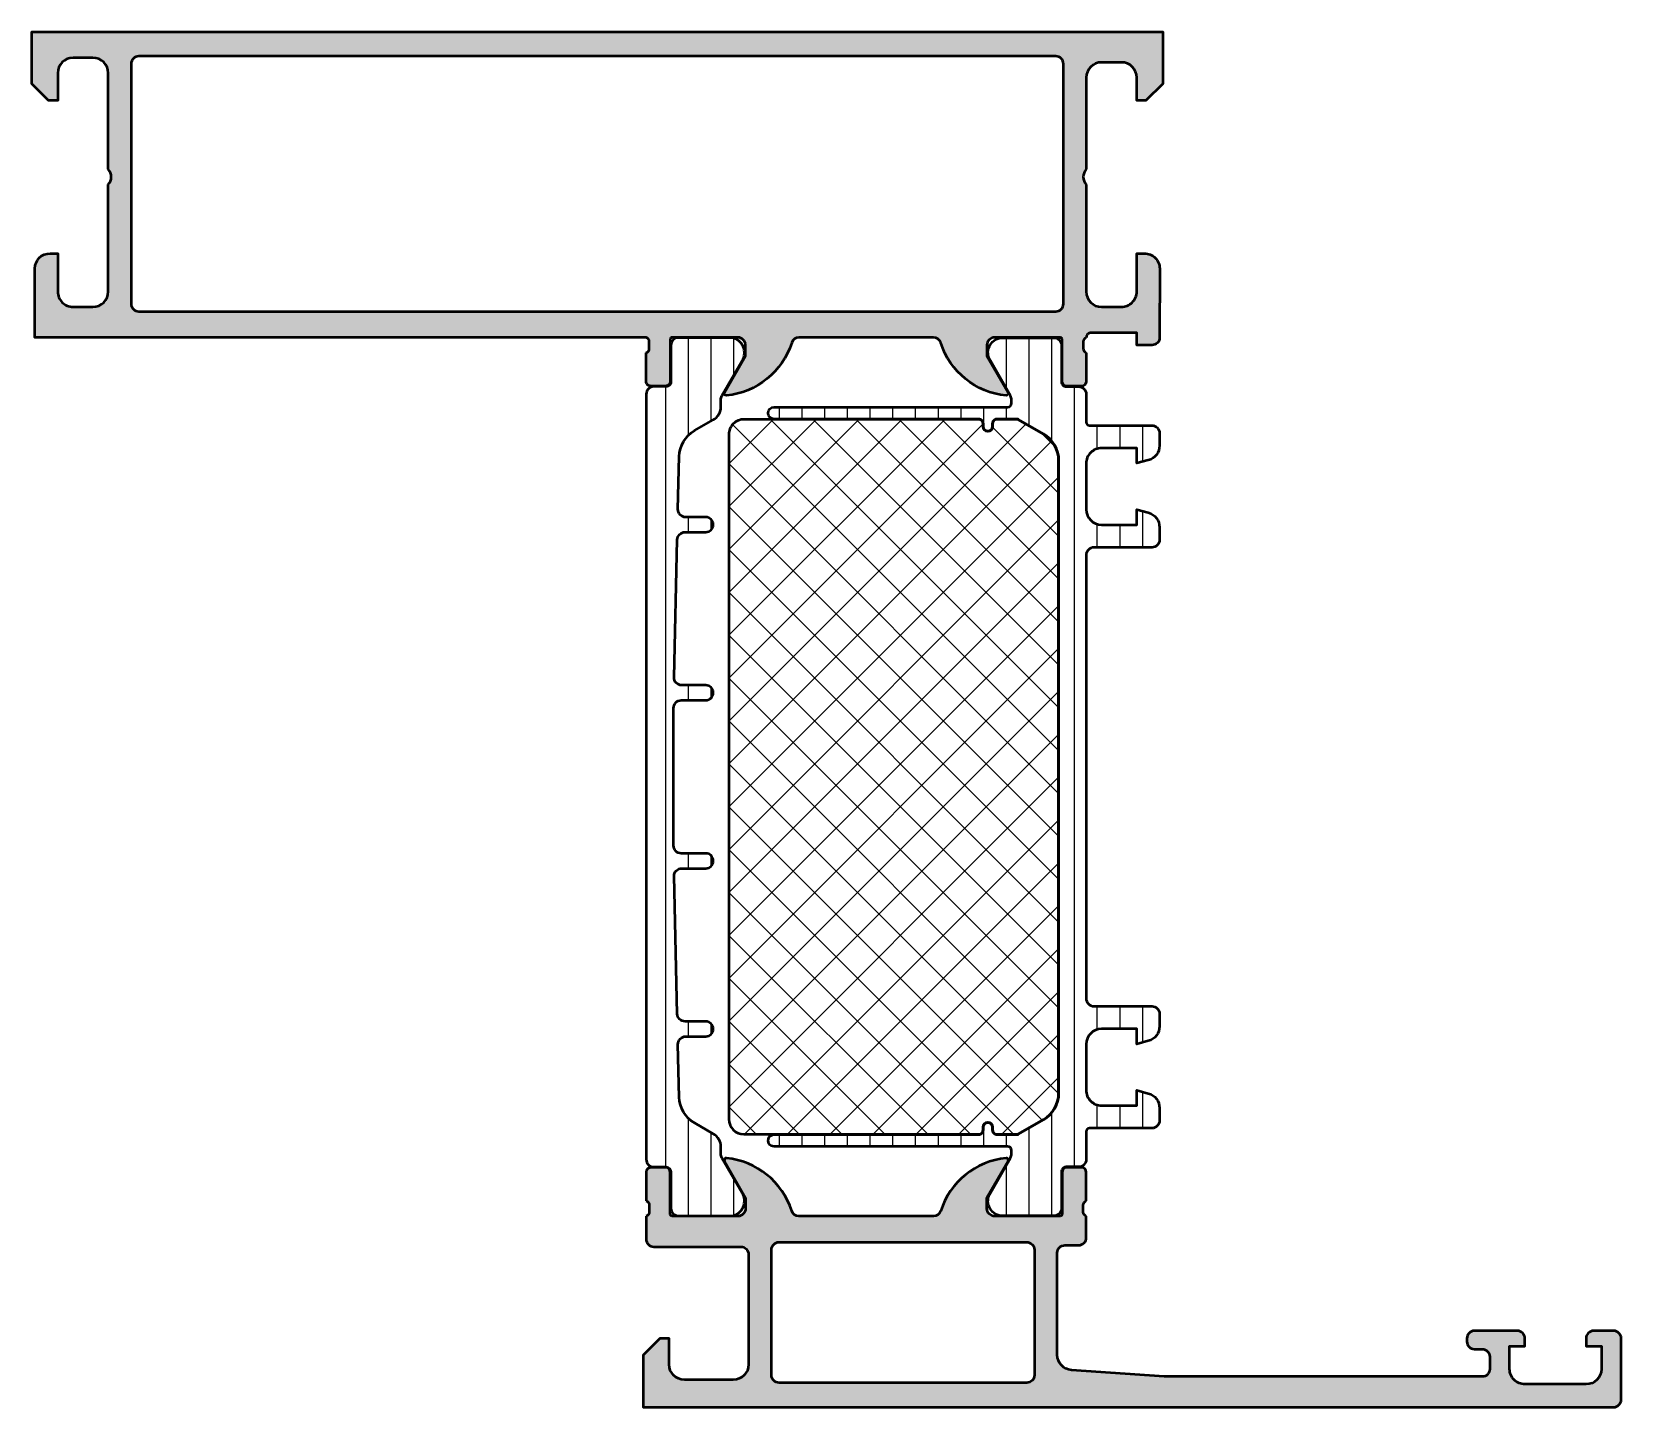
# Model space of a CAD drawing. Extents: x -40 to 64, y 0 to 90.
import ezdxf

# ---------------------------------------------------------------- set-up
doc = ezdxf.new("R2010")
doc.units = 0
for name, color, linetype, lineweight in [('0S-Alu contour', 7, 'Continuous', 50), ('0S-Alu hatch', 252, 'Continuous', 25), ('0S-Plastic contour', 254, 'Continuous', 50), ('0S-Plastic hatch', 253, 'Continuous', 25), ('0S-PT contour', 91, 'Continuous', 50), ('0S-PT hatch', 103, 'Continuous', 25)]:
    doc.layers.add(name, color=color, linetype=linetype, lineweight=lineweight)
pattern_1 = [(90, (0, 0), (-1.4859, 0), [])]

# ---------------------------------------------------------------- blocks, each defined once
blk = doc.blocks.new('347370__577B2C20_E412_4038_9D03_EBE4C3925EF9_')
at = {"layer": '0S-Alu hatch'}
h = blk.add_hatch(color=256, dxfattribs=at)
edge = h.paths.add_edge_path()
edge.add_arc((-37.29997428864411, 87.30001068115234), 1.000000000000014, 90, 180)
edge.add_line((-38.29997428864413, 87.30001068115234), (-38.29997428864413, 85.5))
edge.add_line((-38.29997428864413, 85.5), (-38.89998039215976, 85.5))
edge.add_line((-38.89998039215976, 85.5), (-39.99995597809725, 86.5999984741211))
edge.add_line((-39.99995597809725, 86.5999984741211), (-39.99995597809729, 90))
edge.add_line((-39.99995597809729, 90), (34.00002876311365, 90))
edge.add_line((34.00002876311365, 90), (34.00002876311365, 86.59996795654298))
edge.add_line((34.00002876311365, 86.59996795654298), (32.90005317717616, 85.49999237060545))
edge.add_line((32.90005317717616, 85.49999237060545), (32.30007759123866, 85.4999923706055))
edge.add_line((32.30007759123866, 85.4999923706055), (32.30007759123866, 87.00044250488284))
edge.add_arc((31.30007759123869, 87.00044250488284), 0.9999999999999715, 0, 90)
edge.add_line((31.30007759123869, 88.00044250488283), (30.00002876311367, 88.00044250488283))
edge.add_arc((30.00002876311367, 87.0004425048828), 1.000000000000014, 90, 180)
edge.add_line((29.00002876311365, 87.0004425048828), (29.00002876311365, 81))
edge.add_arc((29.52502876311372, 80.5), 0.7250000000000454, 136.3971810272998, 223.6028189727002)
edge.add_line((29.00002876311365, 80), (29.00002876311365, 73.00000000000006))
edge.add_arc((30.00002876311365, 73.00000000000006), 1, 180, 269.9999999999976)
edge.add_line((30.00002876311361, 72.00000000000006), (31.30007759123861, 72))
edge.add_arc((31.30007759123866, 73), 1, 269.9999999999973, 360)
edge.add_line((32.30007759123866, 73), (32.30007759123866, 75.5))
edge.add_line((32.30007759123866, 75.5), (32.80007759114671, 75.5))
edge.add_ellipse((32.80007759114672, 74.5), major_axis=(-1, 0), ratio=1, start_angle=179.9992228764862, end_angle=270.0000000000008, ccw=False)
edge.add_line((33.80007759105473, 74.49998643663211), (33.80001655609468, 70.00000084776876))
edge.add_ellipse((33.30001655608241, 70.00000762945281), major_axis=(-0.5000000000582552, 0), ratio=1, start_angle=90.00043713210772, end_angle=179.9992228764862, ccw=False)
edge.add_line((33.30002037077969, 69.50000762940908), (32.30001655608241, 69.5))
edge.add_line((32.30001655608241, 69.5), (32.30001655608246, 70.29999542236328))
edge.add_line((32.30001655608246, 70.29999542236328), (29.30066601421862, 70.29999542236328))
edge.add_arc((29.3001743345687, 69.99985013043523), 0.3001456946475337, 89.90614164415909, 179.9480885128219)
edge.add_arc((29.07886520965688, 69.73260147831924), 0.2788950563276571, 106.4198764195441, 181.1645893741632)
edge.add_line((28.80002776311361, 69.72693307032054), (28.80002776311361, 69.27333907032087))
edge.add_arc((29.07889585875678, 69.26767841084384), 0.2789255417371428, 178.8371299271194, 253.575405444644)
edge.add_line((29.0000287631136, 69.00013507032091), (29.00002876311354, 67.12012407031234))
edge.add_ellipse((28.70002876311356, 67.12012407031234), major_axis=(-0.2999999999999794, 0), ratio=1, start_angle=90.00000000000477, end_angle=180, ccw=False)
edge.add_line((28.70002876311359, 66.82012407031237), (27.7200544440708, 66.82012407031239))
edge.add_ellipse((27.72005444407081, 67.12012407031243), major_axis=(-0.3000000000000398, 0), ratio=1, start_angle=0, end_angle=89.99999999999869, ccw=False)
edge.add_line((27.42005444407077, 67.12012407031243), (27.42005444407082, 69.88012207031235))
edge.add_arc((27.30005444407083, 69.88012207031235), 0.1199999999999903, 0, 90)
edge.add_line((27.30005444407083, 70.00012207031236), (23.00002876311356, 70.00012207031237))
edge.add_arc((23.00002876311356, 69.50012207031234), 0.5000000000000142, 90, 180)
edge.add_line((22.50002876311354, 69.50012207031234), (22.50002876311354, 68.80012207031236))
edge.add_line((22.50002876311354, 68.80012207031236), (23.88152422073595, 66.40730174728485))
edge.add_ellipse((23.76190897846527, 66.33824185496069), major_axis=(-0.1381197846483199, 0), ratio=1, start_angle=84.37742244920838, end_angle=210.0000000000012, ccw=False)
edge.add_ellipse((24.23825200428733, 71.17673093215994), major_axis=(-4.999999999999761, 0), ratio=1, start_angle=17.74841635606981, end_angle=84.37742244920679, ccw=False)
edge.add_arc((19.00002876311341, 69.50012207031214), 0.5000000000003545, 17.74841635606937, 89.9999999999992)
edge.add_line((19.00002876311341, 70.0001220703125), (10.20001831054687, 70.00012207031247))
edge.add_arc((10.20001831054687, 69.50012207031257), 0.4999999999999006, 90.00000000000018, 162.2515836439277)
edge.add_ellipse((4.961795069373069, 71.1767309321604), major_axis=(-5.000000000000101, 0), ratio=1, start_angle=95.62257755079361, end_angle=162.25158364393, ccw=False)
edge.add_ellipse((5.438138095195188, 66.33824185496077), major_axis=(-0.1381197846482876, 0), ratio=1, start_angle=-30.000000000002103, end_angle=95.62257755079241, ccw=False)
edge.add_line((5.318522852924537, 66.40730174728492), (6.700018310546859, 68.80012207031248))
edge.add_line((6.700018310546859, 68.80012207031248), (6.700018310546887, 69.50012207031246))
edge.add_arc((6.200018310546886, 69.50012207031247), 0.5000000000000018, 0, 90.0000000000003)
edge.add_line((6.200018310546883, 70.00012207031247), (1.903264704103473, 70.00012207031247))
edge.add_arc((1.899974319042893, 69.8801671897691), 0.1200000000000927, 88.42875992747915, 180)
edge.add_line((1.779974319042801, 69.88016718976907), (1.7799743190428, 67.1201691897691))
edge.add_ellipse((1.479974319042792, 67.1201691897691), major_axis=(-0.3000000000000084, 0), ratio=1, start_angle=89.99999999999937, end_angle=180, ccw=False)
edge.add_line((1.479974319042788, 66.82016918976909), (0.5000000000000071, 66.82016918976909))
edge.add_ellipse((0.5000000000000036, 67.1201691897691), major_axis=(-0.3000000000000114, 0), ratio=1, start_angle=0, end_angle=90.00000000000068, ccw=False)
edge.add_line((0.1999999999999957, 67.1201691897691), (0.1999999999999957, 69.0001801897776))
edge.add_arc((0.1211329043568393, 69.26772353030054), 0.2789255417371544, 286.424594555352, 361.1628700729073)
edge.add_line((0.4000010000000103, 69.2733841897777), (0.4000010000000103, 69.72697818977761))
edge.add_arc((0.121201818666967, 69.73264581989329), 0.2788567832115678, 358.8354106259031, 433.5801235805125)
edge.add_line((0.2000274463862607, 70.00012969970246), (-39.79997428864413, 69.99999237060547))
edge.add_line((-39.79997428864413, 69.99999237060547), (-39.79997428864413, 74.49999999999999))
edge.add_ellipse((-38.79997428864412, 74.49999999999999), major_axis=(-1.000000000000014, 0), ratio=1, start_angle=270, end_angle=360, ccw=False)
edge.add_line((-38.79997428864412, 75.5), (-38.29997428864413, 75.5))
edge.add_line((-38.29997428864413, 75.5), (-38.29997428867322, 73.00000000002912))
edge.add_arc((-37.29997428864414, 73.00000000002913), 1.000000000029089, 180, 270.0000000000008)
edge.add_line((-37.29997428864412, 72.00000000000004), (-35.9999864956754, 72.00000000000004))
edge.add_arc((-35.9999864956754, 73.00000000000009), 1.000000000000042, 270, 360)
edge.add_line((-34.99998649567535, 73.00000000000007), (-34.99998649567538, 80))
edge.add_arc((-35.52498649567545, 80.5), 0.7250000000000454, 316.3971810272998, 403.6028189727002)
edge.add_line((-34.99998649567538, 81), (-34.99998649567538, 87.30001068115234))
edge.add_arc((-35.9999864956754, 87.30001068115234), 1.000000000000014, 0, 89.9999999999992)
edge.add_line((-35.99998649567538, 88.30001068115234), (-37.29997428864411, 88.30001068115234))
edge = h.paths.add_edge_path()
edge.add_arc((-32.99998649567538, 87.8999938964844), 0.4999999999999716, 90, 180)
edge.add_line((-33.49998649567535, 87.8999938964844), (-33.49998649567535, 72.19999694824219))
edge.add_arc((-32.99998649567535, 72.19999694824219), 0.5, 180, 270)
edge.add_line((-32.99998649567535, 71.69999694824219), (27.00001350432465, 71.69999694824219))
edge.add_arc((27.00001350432465, 72.19999694824219), 0.5, 270, 360)
edge.add_line((27.50001350432465, 72.19999694824219), (27.50001350432459, 87.89999389648438))
edge.add_arc((27.00001350432459, 87.89999389648438), 0.5, 0, 90)
edge.add_line((27.00001350432459, 88.39999389648438), (-32.99998649567538, 88.39999389648438))
at = {"layer": '0S-Alu contour', "color": 7}
for points in [[(-38.29997428864413, 87.30001068115234), (-38.29997428864413, 85.5), (-38.89998039215976, 85.5), (-39.99995597809725, 86.5999984741211), (-39.99995597809729, 90), (34.00002876311365, 90), (34.00002876311365, 86.59996795654298), (32.90005317717616, 85.49999237060545), (32.30007759123866, 85.4999923706055), (32.30007759123866, 87.00044250488284)], [(-35.99998649567538, 88.30001068115234), (-37.29997428864411, 88.30001068115234)], [(-33.49998649567535, 87.8999938964844), (-33.49998649567535, 72.19999694824219)], [(27.00001350432459, 88.39999389648438), (-32.99998649567538, 88.39999389648438)], [(27.50001350432465, 72.19999694824219), (27.50001350432459, 87.89999389648438)], [(31.30007759123869, 88.00044250488283), (30.00002876311367, 88.00044250488283)], [(-34.99998649567538, 81), (-34.99998649567538, 87.30001068115234)], [(29.00002876311365, 87.0004425048828), (29.00002876311365, 81)], [(-34.99998649567535, 73.00000000000007), (-34.99998649567538, 80)], [(29.00002876311365, 80), (29.00002876311365, 73.00000000000006)], [(-38.79997428864412, 75.5), (-38.29997428864413, 75.5), (-38.29997428867322, 73.00000000002912)], [(32.30007759123866, 73), (32.30007759123866, 75.5), (32.80007759114671, 75.5)], [(0.2000274463862607, 70.00012969970246), (-39.79997428864413, 69.99999237060547), (-39.79997428864413, 74.49999999999999)], [(33.80007759105473, 74.49998643663211), (33.80001655609468, 70.00000084776876)], [(-37.29997428864412, 72.00000000000004), (-35.9999864956754, 72.00000000000004)], [(30.00002876311361, 72.00000000000006), (31.30007759123861, 72)], [(-32.99998649567535, 71.69999694824219), (27.00001350432465, 71.69999694824219)], [(0.4000010000000103, 69.2733841897777), (0.4000010000000103, 69.72697818977761)], [(1.779974319042801, 69.88016718976907), (1.7799743190428, 67.1201691897691)], [(6.200018310546883, 70.00012207031247), (1.903264704103473, 70.00012207031247)], [(19.00002876311341, 70.0001220703125), (10.20001831054687, 70.00012207031247)], [(27.30005444407083, 70.00012207031236), (23.00002876311356, 70.00012207031237)], [(27.42005444407077, 67.12012407031243), (27.42005444407082, 69.88012207031235)], [(28.80002776311361, 69.72693307032054), (28.80002776311361, 69.27333907032087)], [(33.30002037077969, 69.50000762940908), (32.30001655608241, 69.5), (32.30001655608246, 70.29999542236328), (29.30066601421862, 70.29999542236328)], [(0.1999999999999957, 67.1201691897691), (0.1999999999999957, 69.0001801897776)], [(5.318522852924537, 66.40730174728492), (6.700018310546859, 68.80012207031248), (6.700018310546887, 69.50012207031246)], [(22.50002876311354, 69.50012207031234), (22.50002876311354, 68.80012207031236), (23.88152422073595, 66.40730174728485)], [(29.0000287631136, 69.00013507032091), (29.00002876311354, 67.12012407031234)], [(1.479974319042788, 66.82016918976909), (0.5000000000000071, 66.82016918976909)], [(28.70002876311359, 66.82012407031237), (27.7200544440708, 66.82012407031239)]]:
    blk.add_lwpolyline(points, dxfattribs=at)
for centre, radius, start, end in [((-37.29997428864411, 87.30001068115234), 1.000000000000014, 90, 180), ((-35.9999864956754, 87.30001068115234), 1.000000000000014, 0, 89.9999999999992), ((-32.99998649567538, 87.8999938964844), 0.4999999999999716, 90, 180), ((27.00001350432459, 87.89999389648438), 0.5, 0, 90), ((30.00002876311367, 87.0004425048828), 1.000000000000014, 90, 180), ((31.30007759123869, 87.00044250488284), 0.9999999999999715, 0, 90), ((-35.52498649567545, 80.5), 0.7250000000000454, 316.3971810272998, 43.60281897270023), ((29.52502876311372, 80.5), 0.7250000000000454, 136.3971810272998, 223.6028189727002), ((-37.29997428864414, 73.00000000002913), 1.000000000029089, 180, 270.0000000000008), ((-35.9999864956754, 73.00000000000009), 1.000000000000042, 270, 0), ((30.00002876311365, 73.00000000000006), 1, 180, 269.9999999999976), ((31.30007759123866, 73), 1, 269.9999999999973, 0), ((-32.99998649567535, 72.19999694824219), 0.5, 180, 270), ((27.00001350432465, 72.19999694824219), 0.5, 270, 0), ((0.121201818666967, 69.73264581989329), 0.2788567832115678, 358.8354106259031, 73.58012358051246), ((1.899974319042893, 69.8801671897691), 0.1200000000000927, 88.42875992747915, 180), ((6.200018310546886, 69.50012207031247), 0.5000000000000018, 0, 90.0000000000003), ((10.20001831054687, 69.50012207031257), 0.4999999999999006, 90.00000000000018, 162.2515836439277), ((19.00002876311341, 69.50012207031214), 0.5000000000003545, 17.74841635606937, 89.9999999999992), ((23.00002876311356, 69.50012207031234), 0.5000000000000142, 90, 180), ((27.30005444407083, 69.88012207031235), 0.1199999999999903, 0, 90), ((29.07886520965688, 69.73260147831924), 0.2788950563276571, 106.4198764195441, 181.1645893741632), ((29.3001743345687, 69.99985013043523), 0.3001456946475337, 89.90614164415909, 179.9480885128219), ((0.1211329043568393, 69.26772353030054), 0.2789255417371544, 286.424594555352, 1.162870072907225), ((29.07889585875678, 69.26767841084384), 0.2789255417371428, 178.8371299271194, 253.575405444644)]:
    blk.add_arc(centre, radius, start, end, dxfattribs=at)
at = {"layer": '0S-Alu contour', "color": 7, "extrusion": (0, 0, -1)}
for centre, radius, start, end in [((38.79997428864412, 74.49999999999999), 1.000000000000014, 0, 90), ((-32.80007759114672, 74.5), 1, 89.9999999999992, 180.0007771235139), ((-33.30001655608241, 70.00000762945281), 0.5000000000582552, 180.0007771235139, 269.9995628678923), ((-4.961795069373069, 71.1767309321604), 5.000000000000101, 197.7484163560701, 264.3774224492064), ((-24.23825200428733, 71.17673093215994), 4.999999999999761, 275.6225775507933, 342.2515836439302), ((-0.5000000000000036, 67.1201691897691), 0.3000000000000114, 269.9999999999993, 0), ((-1.479974319042792, 67.1201691897691), 0.3000000000000085, 180, 270.0000000000007), ((-27.72005444407081, 67.12012407031243), 0.3000000000000398, 270.0000000000013, 0), ((-28.70002876311356, 67.12012407031234), 0.2999999999999794, 180, 269.9999999999952), ((-5.438138095195188, 66.33824185496077), 0.1381197846482876, 264.3774224492076, 30.0000000000021), ((-23.76190897846527, 66.33824185496069), 0.1381197846483199, 149.9999999999988, 275.6225775507916)]:
    blk.add_arc(centre, radius, start, end, dxfattribs=at)
blk = doc.blocks.new('245321__DAE98371_76F4_4BB8_918A_4D6D162F40BA___D8755108_F846_44AD_90CA_558520B8AEDD_')
at = {"layer": '0S-Plastic hatch'}
h = blk.add_hatch(dxfattribs=at)
h.set_pattern_fill('ANSI31', color=256, scale=0.4680000000000001, angle=45, style=0)
h.set_pattern_definition(pattern_1)
edge = h.paths.add_edge_path()
edge.add_line((0.2100000000000716, 66.29000300000004), (0.2099999999998813, 16.20999700000016))
edge.add_arc((0.6999999999999843, 16.20999700000015), 0.4900000000001033, 180, 270)
edge.add_line((0.6999999999999842, 15.71999700000004), (1.510334012242519, 15.71999700000004))
edge.add_ellipse((1.51033331504907, 15.4099963029038), major_axis=(-0.3100006970970319, 0), ratio=1, start_angle=179.99987114239, end_angle=269.9998711414442, ccw=False)
edge.add_line((1.820334012145318, 15.40999560570996), (1.81999938293616, 13.00999856427239))
edge.add_arc((2.309995360374904, 13.00999597743865), 0.489995977445572, 179.9996975194316, 269.9999999999988)
edge.add_line((2.309995360374893, 12.51999999999308), (5.785822496184177, 12.52000000000005))
edge.add_arc((5.644228849108113, 13.4998180747229), 0.989996070924471, 278.2228963588973, 392.7407569883852)
edge.add_line((6.476940554088969, 14.03524634894249), (5.158304390806198, 16.31919149350408))
edge.add_ellipse((5.599977361871155, 16.57419146728962), major_axis=(-0.5099999999999716, 0), ratio=1, start_angle=-0.5398516222250009, end_angle=29.99999659934531, ccw=False)
edge.add_line((5.089999999999859, 16.57899671221201), (5.08999999999985, 17.03149545762275))
edge.add_arc((4.099999999999886, 17.03149545762273), 0.9899999999999629, 0, 60.00000000000137)
edge.add_line((4.594999999999847, 17.88886060736931), (3.368146686273929, 18.59718469830511))
edge.add_ellipse((4.373146686273983, 20.33789575991204), major_axis=(-2.010000000000204, 0), ratio=1, start_angle=1.3413950657791816, end_angle=60.00000000000159, ccw=False)
edge.add_line((2.363697512194481, 20.2908424200517), (2.282977305942242, 23.73806109287137))
edge.add_ellipse((2.792837544141461, 23.75000000000011), major_axis=(-0.5099999999999935, 0), ratio=1, start_angle=-90.00000000000023, end_angle=1.3413950657791816, ccw=False)
edge.add_line((2.792837544141463, 24.26000000000011), (4.100000000000031, 24.26000000000011))
edge.add_arc((4.100000000000031, 24.75000000000011), 0.4899999999999985, 270, 450)
edge.add_line((4.100000000000031, 25.24000000000011), (2.746005466508169, 25.2400000000001))
edge.add_ellipse((2.746005466508165, 25.75000000000011), major_axis=(-0.5100000000000052, 0), ratio=1, start_angle=1.3413950657787268, end_angle=90.00000000000051, ccw=False)
edge.add_line((2.236145228308934, 25.73806109287137), (2.025400878959051, 34.73806109287141))
edge.add_ellipse((2.53526111715823, 34.75000000000014), major_axis=(-0.5099999999999535, 0), ratio=1, start_angle=-90.00000000000051, end_angle=1.3413950657788973, ccw=False)
edge.add_line((2.535261117158234, 35.2600000000001), (4.100000000000035, 35.2600000000001))
edge.add_arc((4.100000000000033, 35.7500000000001), 0.490000000000002, 270.0000000000002, 450.0000000000002)
edge.add_line((4.100000000000031, 36.2400000000001), (2.499999999999982, 36.24000000000009))
edge.add_ellipse((2.499999999999983, 36.75000000000011), major_axis=(-0.5100000000000123, 0), ratio=1, start_angle=0, end_angle=89.99999999999989, ccw=False)
edge.add_line((1.989999999999975, 36.7500000000001), (1.989999999999976, 45.75000000000011))
edge.add_ellipse((2.499999999999981, 45.7500000000001), major_axis=(-0.510000000000005, 0), ratio=1, start_angle=270.0000000000002, end_angle=360, ccw=False)
edge.add_line((2.499999999999979, 46.2600000000001), (4.100000000000026, 46.2600000000001))
edge.add_arc((4.100000000000025, 46.7500000000001), 0.490000000000002, 270.0000000000001, 450)
edge.add_line((4.100000000000024, 47.2400000000001), (2.535261117158277, 47.24000000000008))
edge.add_ellipse((2.53526111715828, 47.75000000000009), major_axis=(-0.5100000000000123, 0), ratio=1, start_angle=-1.3413950657770215, end_angle=89.99999999999972, ccw=False)
edge.add_line((2.025400878959045, 47.76193890712881), (2.236145228308932, 56.76193890712884))
edge.add_ellipse((2.746005466508148, 56.75000000000011), major_axis=(-0.5099999999999905, 0), ratio=1, start_angle=269.999999999999, end_angle=358.6586049342224, ccw=False)
edge.add_line((2.746005466508158, 57.2600000000001), (4.100000000000034, 57.2600000000001))
edge.add_arc((4.100000000000035, 57.75000000000011), 0.490000000000002, 269.9999999999999, 449.9999999999999)
edge.add_line((4.100000000000036, 58.24000000000011), (2.792837544141457, 58.24000000000012))
edge.add_ellipse((2.792837544141472, 58.75000000000012), major_axis=(-0.5100000000000052, 0), ratio=1, start_angle=-1.3413950657759983, end_angle=89.9999999999983, ccw=False)
edge.add_line((2.282977305942241, 58.76193890712883), (2.363697512194483, 62.20915757994852))
edge.add_ellipse((4.373146686273768, 62.16210424008819), major_axis=(-2.009999999999982, 0), ratio=1, start_angle=299.99999999999943, end_angle=358.65860493422105, ccw=False)
edge.add_line((3.368146686273792, 63.90281530169491), (4.594999999999857, 64.61113939263082))
edge.add_arc((4.099999999999865, 65.46850454237742), 0.99, 299.9999999999994, 360)
edge.add_line((5.089999999999865, 65.46850454237747), (5.089999999999837, 65.92100328778697))
edge.add_ellipse((5.599977361871403, 65.92580853271036), major_axis=(-0.5100000000002506, 0), ratio=1, start_angle=-29.999996599346503, end_angle=0.5398516223369825, ccw=False)
edge.add_line((5.158304390806208, 66.18080850649604), (6.476940554088954, 68.4647536510576))
edge.add_arc((5.644228849108119, 69.00018192527719), 0.989996070924473, 327.2592430116143, 441.7771036411001)
edge.add_line((5.785822496184227, 69.98000000000003), (2.309997999999985, 69.98000000000003))
edge.add_arc((2.309995360365528, 69.49000402257082), 0.4899959774362018, 89.99969134458075, 180.0079887600601)
edge.add_line((1.819999387692276, 69.4899357023503), (1.820334009229261, 67.09004622298079))
edge.add_ellipse((1.510334012242515, 67.09000300000005), major_axis=(-0.310000000000014, 0), ratio=1, start_angle=90.00000000000051, end_angle=180.0079886915353, ccw=False)
edge.add_line((1.510334012242517, 66.78000300000004), (0.7000000000000691, 66.78000300000004))
edge.add_arc((0.7000000000000693, 66.29000300000004), 0.4899999999999949, 90.00000000000003, 180)
at = {"layer": '0S-Plastic contour', "color": 7}
for points in [[(5.785822496184227, 69.98000000000003), (2.309997999999985, 69.98000000000003)], [(1.819999387692276, 69.4899357023503), (1.820334009229261, 67.09004622298079)], [(5.158304390806208, 66.18080850649604), (6.476940554088954, 68.4647536510576)], [(1.510334012242517, 66.78000300000004), (0.7000000000000691, 66.78000300000004)], [(0.2100000000000716, 66.29000300000004), (0.2099999999998813, 16.20999700000015)], [(5.089999999999865, 65.46850454237747), (5.089999999999837, 65.92100328778697)], [(3.368146686273792, 63.90281530169491), (4.594999999999857, 64.61113939263082)], [(2.282977305942241, 58.76193890712883), (2.363697512194483, 62.20915757994852)], [(2.746005466508158, 57.2600000000001), (4.100000000000034, 57.2600000000001)], [(4.100000000000036, 58.24000000000011), (2.792837544141457, 58.24000000000012)], [(2.025400878959045, 47.76193890712881), (2.236145228308932, 56.76193890712884)], [(4.100000000000024, 47.2400000000001), (2.535261117158277, 47.24000000000008)], [(2.499999999999979, 46.2600000000001), (4.100000000000026, 46.2600000000001)], [(1.989999999999975, 36.7500000000001), (1.989999999999976, 45.75000000000011)], [(4.100000000000031, 36.2400000000001), (2.499999999999982, 36.24000000000009)], [(2.236145228308934, 25.73806109287137), (2.025400878959051, 34.73806109287141)], [(2.535261117158234, 35.2600000000001), (4.100000000000035, 35.2600000000001)], [(4.100000000000031, 25.24000000000011), (2.746005466508169, 25.2400000000001)], [(2.792837544141463, 24.26000000000011), (4.100000000000031, 24.26000000000011)], [(2.363697512194481, 20.2908424200517), (2.282977305942242, 23.73806109287137)], [(4.594999999999847, 17.88886060736931), (3.368146686273929, 18.59718469830511)], [(5.089999999999859, 16.57899671221201), (5.08999999999985, 17.03149545762275)], [(0.6999999999999842, 15.71999700000004), (1.510334012242519, 15.71999700000004)], [(6.476940554088969, 14.03524634894249), (5.158304390806198, 16.31919149350408)], [(1.820334012145318, 15.40999560570996), (1.81999938293616, 13.00999856427239)], [(2.309995360374893, 12.51999999999308), (5.785822496184177, 12.52000000000005)]]:
    blk.add_lwpolyline(points, dxfattribs=at)
for centre, radius, start, end in [((2.309995360365528, 69.49000402257082), 0.4899959774362018, 89.99969134458075, 180.0079887600601), ((5.644228849108119, 69.00018192527719), 0.989996070924473, 327.2592430116143, 81.77710364110015), ((0.7000000000000693, 66.29000300000004), 0.4899999999999949, 90.00000000000003, 180), ((4.099999999999865, 65.46850454237742), 0.99, 299.9999999999994, 0), ((4.100000000000035, 57.75000000000011), 0.490000000000002, 269.9999999999999, 89.99999999999991), ((4.100000000000025, 46.7500000000001), 0.490000000000002, 270.0000000000001, 90.0000000000001), ((4.100000000000033, 35.7500000000001), 0.490000000000002, 270.0000000000002, 90.00000000000021), ((4.100000000000031, 24.75000000000011), 0.4899999999999985, 270, 90), ((4.099999999999886, 17.03149545762273), 0.9899999999999629, 0, 60.00000000000137), ((0.6999999999999843, 16.20999700000015), 0.4900000000001033, 180, 270), ((5.644228849108113, 13.4998180747229), 0.989996070924471, 278.2228963588973, 32.74075698838522), ((2.309995360374904, 13.00999597743865), 0.489995977445572, 179.9996975194316, 269.9999999999988)]:
    blk.add_arc(centre, radius, start, end, dxfattribs=at)
at = {"layer": '0S-Plastic contour', "color": 7, "extrusion": (0, 0, -1)}
for centre, radius, start, end in [((-1.510334012242515, 67.09000300000005), 0.310000000000014, 179.9920113084647, 269.9999999999995), ((-5.599977361871403, 65.92580853271036), 0.5100000000002506, 359.460148377663, 29.99999659934651), ((-4.373146686273768, 62.16210424008819), 2.009999999999982, 1.341395065778929, 60.00000000000054), ((-2.792837544141472, 58.75000000000012), 0.5100000000000052, 270.0000000000017, 1.34139506577594), ((-2.746005466508148, 56.75000000000011), 0.5099999999999905, 1.34139506577757, 90.00000000000101), ((-2.53526111715828, 47.75000000000009), 0.5100000000000123, 270.0000000000003, 1.341395065777027), ((-2.499999999999981, 45.7500000000001), 0.510000000000005, 0, 89.99999999999976), ((-2.499999999999983, 36.75000000000011), 0.5100000000000123, 270.0000000000002, 0), ((-2.53526111715823, 34.75000000000014), 0.5099999999999535, 358.6586049342211, 90.00000000000045), ((-2.746005466508165, 25.75000000000011), 0.5100000000000052, 269.9999999999995, 358.6586049342213), ((-2.792837544141461, 23.75000000000011), 0.5099999999999935, 358.6586049342208, 90.00000000000026), ((-4.373146686273983, 20.33789575991204), 2.010000000000204, 299.9999999999984, 358.6586049342208), ((-1.51033331504907, 15.4099963029038), 0.3100006970970319, 90.00012885855578, 180.0001288576101), ((-5.599977361871155, 16.57419146728962), 0.5099999999999716, 330.0000034006548, 0.5398516222249916)]:
    blk.add_arc(centre, radius, start, end, dxfattribs=at)
blk = doc.blocks.new('465290__952CED7C_F707_41F5_96D1_B6ABCB5FE943_')
at = {"layer": '0S-PT hatch'}
h = blk.add_hatch(dxfattribs=at)
h.set_pattern_fill('ANSI37', color=256, scale=0.625, angle=90, style=0)
h.set_pattern_definition([(135, (0, 0), (-1.403165018917055, -1.403165018917055), []), (225, (0, 0), (1.403165018917055, -1.403165018917055), [])])
edge = h.paths.add_edge_path()
edge.add_line((5.609999999999723, 63.65020331974307), (5.609999999999716, 18.84979668030493))
edge.add_arc((6.599999999999717, 18.84979668030494), 0.9900000000000002, 180, 270)
edge.add_line((6.599999999999717, 17.85979668030494), (21.95634587524384, 17.85979668030493))
edge.add_arc((21.95634587524384, 18.14979668030494), 0.2900000000000098, 270.0000000000007, 360)
edge.add_line((22.24634587524385, 18.14979668030494), (22.24634587524385, 18.35036747559118))
edge.add_ellipse((22.55577507995761, 18.35036747559118), major_axis=(-0.3094292047137621, 0), ratio=1, start_angle=180, end_angle=360, ccw=False)
edge.add_line((22.86520428467138, 18.35036747559118), (22.86520428467138, 18.14979668030495))
edge.add_arc((23.15520428467138, 18.14979668030494), 0.2899999999999991, 180, 266.548328193803)
edge.add_line((23.13774436919648, 17.86032275859245), (24.46501280946017, 17.86032275859245))
edge.add_arc((24.46501280946016, 18.05032275859245), 0.1899999999999977, 270.0000000000021, 300.000000000001)
edge.add_line((24.56001280946016, 17.88577793187341), (26.1949999999997, 18.82973822645298))
edge.add_arc((25.19999999999973, 20.55312877998401), 1.989999999999987, 299.9999999999994, 360)
edge.add_line((27.18999999999971, 20.55312877998402), (27.18999999999971, 61.94646458067305))
edge.add_arc((25.19999999999972, 61.94646458067305), 1.989999999999987, 0, 60.00000000000087)
edge.add_line((26.19499999999969, 63.66985513420409), (24.56001280946014, 64.61381542878365))
edge.add_arc((24.4650128094602, 64.44927060206464), 0.1899999999999413, 60.00000000000997, 90.0000000000075)
edge.add_line((24.46501280946017, 64.63927060206458), (23.13828197638431, 64.6392706020646))
edge.add_arc((23.15574189185919, 64.3497966803521), 0.2900000000000069, 93.4516718061941, 180)
edge.add_line((22.86574189185918, 64.3497966803521), (22.86574189185918, 64.14922588506587))
edge.add_ellipse((22.55577507995761, 64.14922588506587), major_axis=(-0.3099668119015639, 0), ratio=1, start_angle=0, end_angle=180, ccw=False)
edge.add_line((22.24580826805605, 64.14922588506587), (22.24580826805604, 64.34979668030493))
edge.add_arc((21.95540162866507, 64.34979668030495), 0.2904066393909765, 0, 89.99999999982334)
edge.add_line((21.95540162866596, 64.64020331969591), (6.600000000002731, 64.64020331974304))
edge.add_arc((6.599999999999694, 63.65020331974307), 0.9899999999999735, 89.99999999982418, 180)
at = {"layer": '0S-PT contour', "color": 7}
for points in [[(21.95540162866596, 64.64020331969591), (6.600000000002731, 64.64020331974304)], [(24.46501280946017, 64.63927060206458), (23.13828197638431, 64.6392706020646)], [(26.19499999999969, 63.66985513420409), (24.56001280946014, 64.61381542878365)], [(5.609999999999723, 63.65020331974307), (5.609999999999716, 18.84979668030493)], [(22.24580826805605, 64.14922588506587), (22.24580826805604, 64.34979668030493)], [(22.86574189185918, 64.3497966803521), (22.86574189185918, 64.14922588506587)], [(27.18999999999971, 20.55312877998402), (27.18999999999971, 61.94646458067305)], [(24.56001280946016, 17.88577793187341), (26.1949999999997, 18.82973822645298)], [(6.599999999999717, 17.85979668030494), (21.95634587524384, 17.85979668030493)], [(22.24634587524385, 18.14979668030494), (22.24634587524385, 18.35036747559118)], [(22.86520428467138, 18.35036747559118), (22.86520428467138, 18.14979668030495)], [(23.13774436919648, 17.86032275859245), (24.46501280946017, 17.86032275859245)]]:
    blk.add_lwpolyline(points, dxfattribs=at)
for centre, radius, start, end in [((6.599999999999694, 63.65020331974307), 0.9899999999999735, 89.99999999982418, 180), ((21.95540162866507, 64.34979668030495), 0.2904066393909765, 0, 89.99999999982334), ((23.15574189185919, 64.3497966803521), 0.2900000000000069, 93.4516718061941, 180), ((24.4650128094602, 64.44927060206464), 0.1899999999999413, 60.00000000000997, 90.0000000000075), ((25.19999999999972, 61.94646458067305), 1.989999999999987, 0, 60.00000000000087), ((25.19999999999973, 20.55312877998401), 1.989999999999987, 299.9999999999994, 0), ((6.599999999999717, 18.84979668030494), 0.9900000000000002, 180, 270), ((21.95634587524384, 18.14979668030494), 0.2900000000000098, 270.0000000000007, 0), ((23.15520428467138, 18.14979668030494), 0.2899999999999991, 180, 266.548328193803), ((24.46501280946016, 18.05032275859245), 0.1899999999999977, 270.0000000000021, 300.000000000001)]:
    blk.add_arc(centre, radius, start, end, dxfattribs=at)
at = {"layer": '0S-PT contour', "color": 7, "extrusion": (0, 0, -1)}
for centre, radius, start, end in [((-22.55577507995761, 64.14922588506587), 0.3099668119015639, 180, 0), ((-22.55577507995761, 18.35036747559118), 0.3094292047137621, 0, 180)]:
    blk.add_arc(centre, radius, start, end, dxfattribs=at)
blk = doc.blocks.new('245321__29AD0A11_F239_4991_9330_A3C132C66A87___86D5B0DE_3002_42A2_AFC6_180C24B46BE0_')
at = {"layer": '0S-Plastic hatch'}
h = blk.add_hatch(dxfattribs=at)
h.set_pattern_fill('ANSI31', color=256, scale=0.4680000000000001, angle=45, style=0)
h.set_pattern_definition(pattern_1)
edge = h.paths.add_edge_path()
edge.add_line((29.19999999999975, 64.24000000004759), (33.29999999999973, 64.24000000004763))
edge.add_ellipse((33.29999999999973, 63.75000000004765), major_axis=(-0.4899999999999807, 0), ratio=1, start_angle=180, end_angle=270, ccw=False)
edge.add_line((33.78999999999972, 63.75000000004766), (33.78999999999972, 62.91925077667329))
edge.add_ellipse((32.79999999999983, 62.91925077667328), major_axis=(-0.9899999999998883, 0), ratio=1, start_angle=105.00000000000651, end_angle=180, ccw=False)
edge.add_line((33.0562308546514, 61.96298420864724), (32.30999999999971, 61.76303225377605))
edge.add_line((32.30999999999971, 61.76303225377605), (32.30999999999971, 62.76000000004756))
edge.add_line((32.30999999999971, 62.76000000004756), (29.99999999999973, 62.7600000000476))
edge.add_arc((29.99999999999971, 61.7500000000476), 1.010000000000005, 89.99999999999898, 180)
edge.add_line((28.98999999999971, 61.75000000004761), (28.98999999999971, 58.7500000000476))
edge.add_arc((29.99999999999971, 58.75000000004761), 1.009999999999998, 180, 269.9999999999998)
edge.add_line((29.99999999999971, 57.74000000004761), (32.30999999999971, 57.74000000004759))
edge.add_line((32.30999999999971, 57.74000000004759), (32.30999999999971, 58.7369677463192))
edge.add_line((32.30999999999971, 58.7369677463192), (33.0562308546512, 58.53701579144818))
edge.add_ellipse((32.79999999999974, 57.580749223422), major_axis=(-0.9899999999999852, 0), ratio=1, start_angle=180, end_angle=255.00000000000222, ccw=False)
edge.add_line((33.78999999999973, 57.580749223422), (33.78999999999972, 56.75000000004757))
edge.add_ellipse((33.29999999999975, 56.75000000004757), major_axis=(-0.4899999999999664, 0), ratio=1, start_angle=89.9999999999992, end_angle=180, ccw=False)
edge.add_line((33.29999999999974, 56.26000000004761), (29.49999999999971, 56.26000000004759))
edge.add_arc((29.49999999999972, 55.75000000004759), 0.5100000000000052, 90.0000000000004, 180)
edge.add_line((28.98999999999971, 55.75000000004759), (28.98999999999972, 26.75000000000041))
edge.add_arc((29.49999999999969, 26.75000000000041), 0.5099999999999802, 180, 270.0000000000008)
edge.add_line((29.4999999999997, 26.24000000000043), (33.29999999999976, 26.24000000000043))
edge.add_ellipse((33.29999999999976, 25.75000000000046), major_axis=(-0.4899999999999629, 0), ratio=1, start_angle=180, end_angle=270.0000000000008, ccw=False)
edge.add_line((33.78999999999972, 25.75000000000047), (33.78999999999973, 24.91925077662615))
edge.add_ellipse((32.79999999999965, 24.91925077662612), major_axis=(-0.9900000000000799, 0), ratio=1, start_angle=104.9999999999934, end_angle=180, ccw=False)
edge.add_line((33.05623085465106, 23.96298420859983), (32.30999999999972, 23.7630322537289))
edge.add_line((32.30999999999972, 23.7630322537289), (32.30999999999971, 24.7600000000004))
edge.add_line((32.30999999999971, 24.7600000000004), (29.99999999999964, 24.76000000000038))
edge.add_arc((29.99999999999965, 23.75000000000044), 1.00999999999993, 90.00000000000081, 180)
edge.add_line((28.98999999999972, 23.75000000000044), (28.98999999999972, 20.75000000000043))
edge.add_arc((29.99999999999971, 20.75000000000042), 1.009999999999998, 180, 270.0000000000002)
edge.add_line((29.99999999999971, 19.74000000000042), (32.30999999999971, 19.74000000000042))
edge.add_line((32.30999999999971, 19.74000000000042), (32.30999999999971, 20.73696774627201))
edge.add_line((32.30999999999971, 20.73696774627201), (33.05623085465125, 20.53701579140091))
edge.add_ellipse((32.79999999999971, 19.58074922337473), major_axis=(-0.990000000000009, 0), ratio=1, start_angle=180, end_angle=254.999999999997, ccw=False)
edge.add_line((33.78999999999972, 19.58074922337475), (33.78999999999972, 18.75000000000036))
edge.add_ellipse((33.29999999999973, 18.75000000000035), major_axis=(-0.4899999999999807, 0), ratio=1, start_angle=89.9999999999975, end_angle=180, ccw=False)
edge.add_line((33.29999999999972, 18.26000000000037), (29.19999999999975, 18.26000000000043))
edge.add_arc((29.19999999999974, 18.0500000000004), 0.2100000000000257, 89.99999999999903, 180)
edge.add_line((28.98999999999972, 18.0500000000004), (28.98999999999972, 16.20999432109092))
edge.add_ellipse((28.50000267890203, 16.20999432109092), major_axis=(-0.4899973210976896, 0), ratio=1, start_angle=89.9999999999996, end_angle=180, ccw=False)
edge.add_line((28.50000267890202, 15.71999699999323), (27.68966866665957, 15.7199970000004))
edge.add_arc((27.68966866665953, 15.40999700000035), 0.3100000000000556, 89.99999999999145, 180)
edge.add_line((27.37966866665948, 15.40999700000049), (27.38000061715216, 13.00999723393054))
edge.add_ellipse((26.89000530482951, 13.0099953123194), major_axis=(-0.4899953123264091, 0), ratio=1, start_angle=89.9999222159521, end_angle=180.0002246966147, ccw=False)
edge.add_line((26.89000463961788, 12.51999999999344), (23.41417750380859, 12.5200000000004))
edge.add_ellipse((23.55577115088468, 13.49981807472325), major_axis=(-0.9899960709244737, 0), ratio=1, start_angle=-32.740756988388796, end_angle=81.7771036411009, ccw=False)
edge.add_line((22.72305944590386, 14.03524634894289), (24.04169560553909, 16.31919148718669))
edge.add_arc((23.60002263447412, 16.57419146097224), 0.5099999999999941, 330.0000034006544, 360.005743823361)
edge.add_line((24.11002263191142, 16.57424258777233), (24.10999999868384, 16.80002606457048))
edge.add_arc((23.84999999994501, 16.79999999995511), 0.2600000000453004, 0.0057438172060589, 89.99999999386671)
edge.add_line((23.84999999997284, 17.06000000000041), (8.571013532980691, 17.06000000000099))
edge.add_ellipse((8.571013532980697, 17.44925907311747), major_axis=(-0.3892590731164738, 0), ratio=1, start_angle=-90.00000000000068, end_angle=89.99999999999932, ccw=False)
edge.add_line((8.5710135329807, 17.83851814623394), (21.95486402147733, 17.83851814623394))
edge.add_arc((21.95486402147733, 18.15000000000047), 0.3114818537665265, 269.9999999999993, 360)
edge.add_line((22.26634587524386, 18.15000000000048), (22.26634587524385, 18.35057079528663))
edge.add_ellipse((22.55577507995761, 18.35057079528663), major_axis=(-0.289429204713759, 0), ratio=1, start_angle=180, end_angle=360, ccw=False)
edge.add_line((22.84520428467137, 18.35057079528664), (22.84520428467138, 18.15000000000037))
edge.add_arc((23.15520428467131, 18.15000000000037), 0.3099999999999312, 180, 273.338438721119)
edge.add_line((23.17325675763475, 17.84052607828828), (24.46501280945994, 17.84052607828788))
edge.add_arc((24.46501280946, 18.0505260782879), 0.2100000000000186, 269.9999999999835, 299.9999999999993)
edge.add_line((24.57001280946001, 17.86866074349315), (26.2049999999997, 18.81262103807278))
edge.add_arc((25.19999999999976, 20.55333209967949), 2.009999999999962, 299.9999999999986, 360)
edge.add_line((27.20999999999972, 20.55333209967949), (27.20999999999971, 61.94666790036855))
edge.add_arc((25.19999999999982, 61.94666790036854), 2.009999999999887, 0, 59.99999999999561)
edge.add_line((26.2049999999999, 63.68737896197508), (24.57001280946036, 64.63133925655487))
edge.add_arc((24.46501280946035, 64.44947392176014), 0.2099999999999931, 59.99999999999767, 90.0000000000058)
edge.add_line((24.46501280946033, 64.65947392176014), (23.17325675763698, 64.65947392175997))
edge.add_arc((23.15520428467163, 64.35000000004766), 0.3100000000002612, 86.6615612785301, 180)
edge.add_line((22.84520428467137, 64.35000000004766), (22.84520428467137, 64.14942920476142))
edge.add_ellipse((22.55577507995761, 64.1494292047614), major_axis=(-0.2894292047137625, 0), ratio=1, start_angle=0, end_angle=180, ccw=False)
edge.add_line((22.26634587524385, 64.14942920476139), (22.26634587524386, 64.35000000004752))
edge.add_arc((21.95486402147729, 64.35000000004752), 0.3114818537665727, 0, 90.00000000000067)
edge.add_line((21.95486402147729, 64.66148185381408), (8.571013532980704, 64.66148185381411))
edge.add_ellipse((8.57101353298069, 65.05074092693053), major_axis=(-0.3892590731164205, 0), ratio=1, start_angle=-89.99999999999778, end_angle=90.0000000000021, ccw=False)
edge.add_line((8.571013532980675, 65.44000000004695), (23.84999999997284, 65.44000000004763))
edge.add_arc((23.84999999997283, 65.7000000000651), 0.2600000000174703, 270.0000000000016, 359.9942561767024)
edge.add_line((24.10999999868383, 65.69997393542191), (24.1100226319117, 65.92575741511324))
edge.add_arc((23.60002263447409, 65.92580853907576), 0.5100000000000183, 359.9942564954373, 389.9999965993432)
edge.add_line((24.04169560553909, 66.1808085128613), (22.72305944590373, 68.46475365110531))
edge.add_ellipse((23.55577115088469, 69.00018192532472), major_axis=(-0.9899960709244657, 0), ratio=1, start_angle=-81.77710364109811, end_angle=32.74075698837339, ccw=False)
edge.add_line((23.41417750380855, 69.98000000004757), (26.89000199999282, 69.98000000004758))
edge.add_ellipse((26.89000463961768, 69.4900040226089), major_axis=(-0.4899959774457914, 0), ratio=1, start_angle=179.9920751942274, end_angle=270.00030865429704, ccw=False)
edge.add_line((27.38000061237647, 69.4899362493284), (27.3796686696247, 67.09004587703275))
edge.add_arc((27.68966866667469, 67.0900030000628), 0.3100000000152057, 179.9920752599478, 269.9999999977005)
edge.add_line((27.68966866666224, 66.78000300004759), (28.5000026789021, 66.78000300005478))
edge.add_ellipse((28.50000267890206, 66.29000567895714), major_axis=(-0.4899973210976328, 0), ratio=1, start_angle=180, end_angle=269.999999999995, ccw=False)
edge.add_line((28.9899999999997, 66.29000567895709), (28.98999999999972, 64.45000000004764))
edge.add_arc((29.19999999999975, 64.4500000000476), 0.2100000000000293, 180, 270.0000000000009)
at = {"layer": '0S-Plastic contour', "color": 7}
for points in [[(23.41417750380855, 69.98000000004757), (26.89000199999282, 69.98000000004758)], [(27.38000061237647, 69.4899362493284), (27.3796686696247, 67.09004587703275)], [(24.04169560553909, 66.1808085128613), (22.72305944590373, 68.46475365110531)], [(27.68966866666224, 66.78000300004759), (28.5000026789021, 66.78000300005478)], [(24.10999999868383, 65.69997393542191), (24.1100226319117, 65.92575741511324)], [(28.9899999999997, 66.29000567895709), (28.98999999999972, 64.45000000004764)], [(8.571013532980675, 65.44000000004695), (23.84999999997284, 65.44000000004763)], [(21.95486402147729, 64.66148185381408), (8.571013532980704, 64.66148185381411)], [(24.46501280946033, 64.65947392176014), (23.17325675763698, 64.65947392175997)], [(26.2049999999999, 63.68737896197508), (24.57001280946036, 64.63133925655487)], [(22.26634587524385, 64.14942920476139), (22.26634587524386, 64.35000000004752)], [(22.84520428467137, 64.35000000004766), (22.84520428467137, 64.14942920476142)], [(29.19999999999975, 64.24000000004759), (33.29999999999973, 64.24000000004763)], [(33.78999999999972, 63.75000000004766), (33.78999999999972, 62.91925077667329)], [(33.0562308546514, 61.96298420864724), (32.30999999999971, 61.76303225377605), (32.30999999999971, 62.76000000004756), (29.99999999999973, 62.7600000000476)], [(27.20999999999972, 20.55333209967949), (27.20999999999971, 61.94666790036855)], [(28.98999999999971, 61.75000000004761), (28.98999999999971, 58.7500000000476)], [(29.99999999999971, 57.74000000004761), (32.30999999999971, 57.74000000004759), (32.30999999999971, 58.7369677463192), (33.0562308546512, 58.53701579144818)], [(33.78999999999973, 57.580749223422), (33.78999999999972, 56.75000000004757)], [(33.29999999999974, 56.26000000004761), (29.49999999999971, 56.26000000004759)], [(28.98999999999971, 55.75000000004759), (28.98999999999972, 26.75000000000041)], [(29.4999999999997, 26.24000000000043), (33.29999999999976, 26.24000000000043)], [(33.78999999999972, 25.75000000000047), (33.78999999999973, 24.91925077662615)], [(33.05623085465106, 23.96298420859983), (32.30999999999972, 23.7630322537289), (32.30999999999971, 24.7600000000004), (29.99999999999964, 24.76000000000038)], [(28.98999999999972, 23.75000000000044), (28.98999999999972, 20.75000000000043)], [(29.99999999999971, 19.74000000000042), (32.30999999999971, 19.74000000000042), (32.30999999999971, 20.73696774627201), (33.05623085465125, 20.53701579140091)], [(24.57001280946001, 17.86866074349315), (26.2049999999997, 18.81262103807278)], [(33.78999999999972, 19.58074922337475), (33.78999999999972, 18.75000000000036)], [(8.5710135329807, 17.83851814623394), (21.95486402147733, 17.83851814623394)], [(22.26634587524386, 18.15000000000048), (22.26634587524385, 18.35057079528663)], [(22.84520428467137, 18.35057079528664), (22.84520428467138, 18.15000000000037)], [(23.17325675763475, 17.84052607828828), (24.46501280945994, 17.84052607828788)], [(28.98999999999972, 18.0500000000004), (28.98999999999972, 16.20999432109092)], [(33.29999999999972, 18.26000000000037), (29.19999999999975, 18.26000000000043)], [(23.84999999997284, 17.06000000000041), (8.571013532980691, 17.06000000000099)], [(24.11002263191142, 16.57424258777233), (24.10999999868384, 16.80002606457048)], [(22.72305944590386, 14.03524634894289), (24.04169560553909, 16.31919148718669)], [(28.50000267890202, 15.71999699999323), (27.68966866665957, 15.7199970000004)], [(27.37966866665948, 15.40999700000049), (27.38000061715216, 13.00999723393054)], [(26.89000463961788, 12.51999999999344), (23.41417750380859, 12.5200000000004)]]:
    blk.add_lwpolyline(points, dxfattribs=at)
at = {"layer": '0S-Plastic contour', "color": 7, "extrusion": (0, 0, -1)}
for centre, radius, start, end in [((-23.55577115088469, 69.00018192532472), 0.9899960709244657, 327.2592430116266, 81.77710364109826), ((-26.89000463961768, 69.4900040226089), 0.4899959774457914, 89.99969134570294, 180.0079248057727), ((-28.50000267890206, 66.29000567895714), 0.4899973210976328, 90.000000000005, 180), ((-8.57101353298069, 65.05074092693053), 0.3892590731164205, 269.9999999999979, 89.99999999999793), ((-22.55577507995761, 64.1494292047614), 0.2894292047137625, 180, 0), ((-33.29999999999973, 63.75000000004765), 0.4899999999999807, 90, 180), ((-32.79999999999983, 62.91925077667328), 0.9899999999998883, 180, 254.9999999999935), ((-32.79999999999974, 57.580749223422), 0.9899999999999852, 104.9999999999978, 180), ((-33.29999999999975, 56.75000000004757), 0.4899999999999665, 180, 270.0000000000008), ((-33.29999999999976, 25.75000000000046), 0.4899999999999629, 89.99999999999918, 180), ((-32.79999999999965, 24.91925077662612), 0.9900000000000801, 180, 255.0000000000066), ((-32.79999999999971, 19.58074922337473), 0.9900000000000092, 105.000000000003, 180), ((-33.29999999999973, 18.75000000000035), 0.4899999999999807, 180, 270.0000000000025), ((-8.571013532980697, 17.44925907311747), 0.3892590731164738, 270.0000000000007, 90.00000000000078), ((-22.55577507995761, 18.35057079528663), 0.289429204713759, 0, 180), ((-28.50000267890203, 16.20999432109092), 0.4899973210976896, 180, 270.0000000000004), ((-23.55577115088468, 13.49981807472325), 0.9899960709244737, 278.2228963588991, 32.7407569883888), ((-26.89000530482951, 13.0099953123194), 0.4899953123264091, 179.9997753033853, 270.0000777840479)]:
    blk.add_arc(centre, radius, start, end, dxfattribs=at)
at = {"layer": '0S-Plastic contour', "color": 7}
for centre, radius, start, end in [((27.68966866667469, 67.0900030000628), 0.3100000000152057, 179.9920752599478, 269.9999999977005), ((23.84999999997283, 65.7000000000651), 0.2600000000174703, 270.0000000000016, 359.9942561767024), ((23.60002263447409, 65.92580853907576), 0.5100000000000183, 359.9942564954373, 29.99999659934315), ((21.95486402147729, 64.35000000004752), 0.3114818537665727, 0, 90.00000000000067), ((23.15520428467163, 64.35000000004766), 0.3100000000002612, 86.6615612785301, 180), ((24.46501280946035, 64.44947392176014), 0.2099999999999931, 59.99999999999767, 90.0000000000058), ((25.19999999999982, 61.94666790036854), 2.009999999999887, 0, 59.99999999999561), ((29.19999999999975, 64.4500000000476), 0.2100000000000293, 180, 270.0000000000009), ((29.99999999999971, 61.7500000000476), 1.010000000000005, 89.99999999999898, 180), ((29.99999999999971, 58.75000000004761), 1.009999999999998, 180, 269.9999999999998), ((29.49999999999972, 55.75000000004759), 0.5100000000000052, 90.0000000000004, 180), ((29.49999999999969, 26.75000000000041), 0.5099999999999802, 180, 270.0000000000008), ((29.99999999999965, 23.75000000000044), 1.00999999999993, 90.00000000000081, 180), ((25.19999999999976, 20.55333209967949), 2.009999999999962, 299.9999999999986, 0), ((29.99999999999971, 20.75000000000042), 1.009999999999998, 180, 270.0000000000002), ((21.95486402147733, 18.15000000000047), 0.3114818537665265, 269.9999999999993, 0), ((23.15520428467131, 18.15000000000037), 0.3099999999999312, 180, 273.338438721119), ((24.46501280946, 18.0505260782879), 0.2100000000000186, 269.9999999999835, 299.9999999999993), ((29.19999999999974, 18.0500000000004), 0.2100000000000257, 89.99999999999903, 180), ((23.84999999994501, 16.79999999995511), 0.2600000000453004, 0.0057438172060589, 89.99999999386671), ((23.60002263447412, 16.57419146097224), 0.5099999999999941, 330.0000034006544, 0.0057438233610352), ((27.68966866665953, 15.40999700000035), 0.3100000000000556, 89.99999999999145, 180)]:
    blk.add_arc(centre, radius, start, end, dxfattribs=at)
blk = doc.blocks.new('445020__57280006_6BDD_4311_8340_D60B0FB83199_')
at = {"layer": '0S-Alu hatch'}
h = blk.add_hatch(color=256, dxfattribs=at)
edge = h.paths.add_edge_path()
edge.add_line((0.6999999999999887, 10.5), (6.400000000000037, 10.5))
edge.add_ellipse((6.400000000000041, 10), major_axis=(-0.4999999999999929, 0), ratio=1, start_angle=180, end_angle=270.0000000000004, ccw=False)
edge.add_line((6.900000000000034, 10), (6.899999999999976, 2.800000000000004))
edge.add_ellipse((5.899999999999974, 2.800000000000012), major_axis=(-1.000000000000001, 0), ratio=1, start_angle=90.00000000000011, end_angle=180, ccw=False)
edge.add_line((5.899999999999975, 1.800000000000011), (2.699999999999989, 1.80000000000001))
edge.add_ellipse((2.69999999999999, 2.800000000000011), major_axis=(-1, 0), ratio=1, start_angle=0, end_angle=89.99999999999989, ccw=False)
edge.add_line((1.699999999999988, 2.800000000000011), (1.699999999999988, 4.5))
edge.add_line((1.699999999999988, 4.5), (1.099999999999967, 4.5))
edge.add_line((1.099999999999967, 4.5), (0, 3.400000000000005))
edge.add_line((0, 3.400000000000005), (0, 0))
edge.add_line((0, 0), (63.5, 1.1e-15))
edge.add_arc((63.5, 0.5000000000000011), 0.5, 270, 360)
edge.add_line((64, 0.5000000000000011), (64, 4.500000000000015))
edge.add_arc((63.50000000000001, 4.500000000000015), 0.4999999999999858, 0, 90)
edge.add_line((63.50000000000001, 5), (62.19999999999998, 5))
edge.add_arc((62.19999999999998, 4.500000000000007), 0.4999999999999929, 90.00000000000081, 180)
edge.add_line((61.69999999999999, 4.500000000000007), (61.69999999999999, 4.000000000000001))
edge.add_line((61.69999999999999, 4.000000000000001), (62.69999999999999, 4.000000000000001))
edge.add_line((62.69999999999999, 4.000000000000001), (62.69999999999999, 2.500000000000002))
edge.add_ellipse((61.69999999999999, 2.500000000000004), major_axis=(-1, 0), ratio=1, start_angle=90, end_angle=180, ccw=False)
edge.add_line((61.69999999999999, 1.500000000000001), (57.69999999999999, 1.500000000000004))
edge.add_ellipse((57.69999999999998, 2.499999999999998), major_axis=(-0.9999999999999932, 0), ratio=1, start_angle=0, end_angle=90.0000000000004, ccw=False)
edge.add_line((56.69999999999999, 2.500000000000009), (56.69999999999999, 4.000000000000001))
edge.add_line((56.69999999999999, 4.000000000000001), (57.69999999999999, 4.000000000000001))
edge.add_line((57.69999999999999, 4.000000000000001), (57.69999999999999, 4.500000000000001))
edge.add_arc((57.19999999999998, 4.500000000000001), 0.5, 0, 90)
edge.add_line((57.19999999999998, 5.000000000000001), (54.40000000000001, 5.000000000000005))
edge.add_arc((54.40000000000001, 4.500000000000005), 0.5, 90, 180)
edge.add_line((53.9, 4.499999999999987), (53.90000000000001, 4.300000000000012))
edge.add_arc((54.4, 4.299999999999994), 0.4999999999999787, 180, 269.9999999999992)
edge.add_line((54.39999999999999, 3.800000000000015), (54.90000000000001, 3.800000000000012))
edge.add_ellipse((54.90000000000001, 3.299999999999999), major_axis=(-0.5000000000000125, 0), ratio=1, start_angle=180, end_angle=270, ccw=False)
edge.add_line((55.40000000000003, 3.299999999999962), (55.39999999999998, 2.499999999999954))
edge.add_ellipse((54.89999999999998, 2.500000000000001), major_axis=(-0.5, 0), ratio=1, start_angle=90, end_angle=180, ccw=False)
edge.add_line((54.89999999999998, 2.000000000000001), (34.10000000000005, 2.000000000000001))
edge.add_line((34.10000000000005, 2.000000000000001), (28.02875295001211, 2.433660503570566))
edge.add_ellipse((28.10000000000003, 3.431119203401311), major_axis=(-1.00000000000001, 0), ratio=1, start_angle=0, end_angle=85.91438322002472, ccw=False)
edge.add_line((27.10000000000002, 3.431119203401296), (27.09999999999996, 10.09999999999997))
edge.add_ellipse((27.59999999999998, 10.09999999999998), major_axis=(-0.5000000000000178, 0), ratio=1, start_angle=270, end_angle=360, ccw=False)
edge.add_line((27.59999999999998, 10.59999999999999), (28.5, 10.59999999999999))
edge.add_arc((28.5, 11.10000000000001), 0.5000000000000178, 270, 360)
edge.add_line((29.00000000000001, 11.10000000000002), (29, 12.50000000000005))
edge.add_ellipse((29.07883644654304, 12.76752059199316), major_axis=(-0.2788950563274338, 0), ratio=1, start_angle=-1.1645893741317082, end_angle=73.58012358050712, ccw=False)
edge.add_line((28.79999899999999, 12.7731889999917), (28.79999899999999, 13.22678299999151))
edge.add_ellipse((29.07886709564315, 13.23244365946862), major_axis=(-0.2789255417371408, 0), ratio=1, start_angle=-73.57540544464752, end_angle=1.16287007289651, ccw=False)
edge.add_line((29, 13.49998699999155), (29, 15.37999800000005))
edge.add_arc((28.69999999999999, 15.37999800000005), 0.3000000000000043, 0, 90)
edge.add_line((28.69999999999999, 15.67999800000005), (27.72002568095721, 15.67999800000006))
edge.add_arc((27.72002568095721, 15.37999800000005), 0.3000000000000043, 90, 180)
edge.add_line((27.42002568095721, 15.37999800000005), (27.42002568095721, 12.62000000000006))
edge.add_ellipse((27.30002568095718, 12.62000000000006), major_axis=(-0.120000000000033, 0), ratio=1, start_angle=90.0000000000017, end_angle=180, ccw=False)
edge.add_line((27.30002568095718, 12.50000000000003), (23.00000000000002, 12.50000000000005))
edge.add_ellipse((23.00000000000002, 13.00000000000002), major_axis=(-0.4999999999999698, 0), ratio=1, start_angle=0, end_angle=90, ccw=False)
edge.add_line((22.50000000000006, 13.00000000000007), (22.50000000000011, 13.7000000000001))
edge.add_line((22.50000000000011, 13.7000000000001), (23.8814954576225, 16.0928203230276))
edge.add_arc((23.76188021535186, 16.16188021535174), 0.1381197846482771, 329.9999999999977, 455.6225775507901)
edge.add_arc((24.23822324117362, 11.32339113815289), 4.999999999999285, 95.62257755079023, 162.2515836439294)
edge.add_ellipse((18.99999999999983, 13.00000000000074), major_axis=(-0.5000000000007123, 0), ratio=1, start_angle=90, end_angle=162.2515836439296, ccw=False)
edge.add_line((18.99999999999983, 12.50000000000002), (10.20000000000014, 12.50000000000003))
edge.add_ellipse((10.20000000000014, 13.00000000000073), major_axis=(-0.5000000000007017, 0), ratio=1, start_angle=17.74841635607038, end_angle=90.00000000000023, ccw=False)
edge.add_arc((4.961776758826353, 11.32339113815288), 4.999999999999293, 17.74841635607051, 84.37742244920938)
edge.add_arc((5.438119784648141, 16.16188021535175), 0.1381197846482692, 84.37742244921002, 210.0000000000011)
edge.add_line((5.318504542377504, 16.09282032302761), (6.699999999999874, 13.7000000000001))
edge.add_line((6.699999999999874, 13.7000000000001), (6.69999999999993, 13.00000000000007))
edge.add_ellipse((6.199999999999959, 13.00000000000003), major_axis=(-0.4999999999999716, 0), ratio=1, start_angle=90.00000000000028, end_angle=180, ccw=False)
edge.add_line((6.199999999999961, 12.50000000000006), (1.899974319042802, 12.50000000000003))
edge.add_ellipse((1.899974319042802, 12.62000000000006), major_axis=(-0.1200000000000241, 0), ratio=1, start_angle=0, end_angle=89.99999999999989, ccw=False)
edge.add_line((1.779974319042778, 12.62000000000006), (1.779974319042779, 15.37999800000005))
edge.add_arc((1.479974319042775, 15.37999800000005), 0.3000000000000043, 0, 89.99999999999991)
edge.add_line((1.479974319042775, 15.67999800000005), (0.4999999999999931, 15.67999800000006))
edge.add_arc((0.4999999999999928, 15.37999800000006), 0.3000000000000007, 89.99999999999991, 180)
edge.add_line((0.199999999999992, 15.37999800000006), (0.1999999999999922, 13.49998699999154))
edge.add_ellipse((0.1211329043568228, 13.2324436594686), major_axis=(-0.2789255417371513, 0), ratio=1, start_angle=178.8371299271139, end_angle=253.575405444645, ccw=False)
edge.add_line((0.4000009999999926, 13.22678299999154), (0.4000009999999925, 12.77318899999154))
edge.add_ellipse((0.1211635534569466, 12.76752059199316), major_axis=(-0.278895056327433, 0), ratio=1, start_angle=106.41987641949191, end_angle=181.1645893740985, ccw=False)
edge.add_line((0.1999999999999886, 12.50000000000005), (0.1999999999999887, 11))
edge.add_arc((0.6999999999999887, 11), 0.5, 180, 270)
edge = h.paths.add_edge_path()
edge.add_line((8.400000000000034, 2.09999999999998), (8.400000000000036, 10.30000000000004))
edge.add_ellipse((8.900000000000006, 10.30000000000004), major_axis=(-0.4999999999999698, 0), ratio=1, start_angle=270, end_angle=360, ccw=False)
edge.add_line((8.900000000000006, 10.80000000000001), (25.10000000000002, 10.80000000000001))
edge.add_ellipse((25.10000000000003, 10.30000000000002), major_axis=(-0.4999999999999894, 0), ratio=1, start_angle=180, end_angle=270.00000000000125, ccw=False)
edge.add_line((25.60000000000002, 10.30000000000002), (25.60000000000002, 2.099999999999994))
edge.add_ellipse((25.10000000000002, 2.099999999999995), major_axis=(-0.4999999999999992, 0), ratio=1, start_angle=90, end_angle=180, ccw=False)
edge.add_line((25.10000000000002, 1.599999999999996), (8.900000000000018, 1.599999999999993))
edge.add_ellipse((8.900000000000018, 2.099999999999979), major_axis=(-0.4999999999999858, 0), ratio=1, start_angle=0, end_angle=90, ccw=False)
at = {"layer": '0S-Alu contour', "color": 7}
for points in [[(1.479974319042775, 15.67999800000005), (0.4999999999999931, 15.67999800000006)], [(5.318504542377504, 16.09282032302761), (6.699999999999874, 13.7000000000001), (6.69999999999993, 13.00000000000007)], [(22.50000000000006, 13.00000000000007), (22.50000000000011, 13.7000000000001), (23.8814954576225, 16.0928203230276)], [(28.69999999999999, 15.67999800000005), (27.72002568095721, 15.67999800000006)], [(0.199999999999992, 15.37999800000006), (0.1999999999999922, 13.49998699999154)], [(1.779974319042778, 12.62000000000006), (1.779974319042779, 15.37999800000005)], [(27.42002568095721, 15.37999800000005), (27.42002568095721, 12.62000000000006)], [(29, 13.49998699999155), (29, 15.37999800000005)], [(0.1999999999999886, 12.50000000000005), (0.1999999999999887, 11)], [(0.4000009999999926, 13.22678299999154), (0.4000009999999925, 12.77318899999154)], [(6.199999999999961, 12.50000000000006), (1.899974319042802, 12.50000000000003)], [(18.99999999999983, 12.50000000000002), (10.20000000000014, 12.50000000000003)], [(27.30002568095718, 12.50000000000003), (23.00000000000002, 12.50000000000005)], [(28.79999899999999, 12.7731889999917), (28.79999899999999, 13.22678299999151)], [(29.00000000000001, 11.10000000000002), (29, 12.50000000000005)], [(0.6999999999999887, 10.5), (6.400000000000037, 10.5)], [(8.900000000000006, 10.80000000000001), (25.10000000000002, 10.80000000000001)], [(27.59999999999998, 10.59999999999999), (28.5, 10.59999999999999)], [(6.900000000000034, 10), (6.899999999999976, 2.800000000000004)], [(8.400000000000034, 2.09999999999998), (8.400000000000036, 10.30000000000004)], [(25.60000000000002, 10.30000000000002), (25.60000000000002, 2.099999999999995)], [(27.10000000000002, 3.431119203401296), (27.09999999999996, 10.09999999999997)], [(1.699999999999988, 2.800000000000011), (1.699999999999988, 4.5), (1.099999999999967, 4.5), (0, 3.400000000000005), (0, 0), (63.5, 1.1e-15)], [(53.9, 4.499999999999987), (53.90000000000001, 4.300000000000012)], [(57.19999999999998, 5.000000000000001), (54.40000000000001, 5.000000000000005)], [(56.69999999999999, 2.500000000000009), (56.69999999999999, 4.000000000000001), (57.69999999999999, 4.000000000000001), (57.69999999999999, 4.500000000000001)], [(61.69999999999999, 4.500000000000007), (61.69999999999999, 4.000000000000001), (62.69999999999999, 4.000000000000001), (62.69999999999999, 2.500000000000002)], [(63.50000000000001, 5), (62.19999999999998, 5)], [(64, 0.5000000000000011), (64, 4.500000000000015)], [(54.39999999999999, 3.800000000000015), (54.90000000000001, 3.800000000000012)], [(55.40000000000003, 3.299999999999962), (55.39999999999998, 2.499999999999954)], [(54.89999999999998, 2.000000000000001), (34.10000000000005, 2.000000000000001), (28.02875295001211, 2.433660503570566)], [(5.899999999999975, 1.800000000000011), (2.699999999999989, 1.80000000000001)], [(25.10000000000002, 1.599999999999996), (8.900000000000018, 1.599999999999993)], [(61.69999999999999, 1.500000000000001), (57.69999999999999, 1.500000000000004)]]:
    blk.add_lwpolyline(points, dxfattribs=at)
for centre, radius, start, end in [((0.4999999999999928, 15.37999800000006), 0.3000000000000007, 89.99999999999991, 180), ((1.479974319042775, 15.37999800000005), 0.3000000000000043, 0, 89.99999999999991), ((5.438119784648141, 16.16188021535175), 0.1381197846482692, 84.37742244921002, 210.0000000000011), ((4.961776758826353, 11.32339113815288), 4.999999999999293, 17.74841635607051, 84.37742244920938), ((24.23822324117362, 11.32339113815289), 4.999999999999285, 95.62257755079023, 162.2515836439294), ((23.76188021535186, 16.16188021535174), 0.1381197846482771, 329.9999999999977, 95.62257755079013), ((27.72002568095721, 15.37999800000005), 0.3000000000000043, 90, 180), ((28.69999999999999, 15.37999800000005), 0.3000000000000043, 0, 90), ((0.6999999999999887, 11), 0.5, 180, 270), ((28.5, 11.10000000000001), 0.5000000000000178, 270, 0), ((54.40000000000001, 4.500000000000005), 0.5, 90, 180), ((54.4, 4.299999999999994), 0.4999999999999787, 180, 269.9999999999992), ((57.19999999999998, 4.500000000000001), 0.5, 0, 90), ((62.19999999999998, 4.500000000000007), 0.4999999999999929, 90.00000000000081, 180), ((63.50000000000001, 4.500000000000015), 0.4999999999999858, 0, 90), ((63.5, 0.5000000000000011), 0.5, 270, 0)]:
    blk.add_arc(centre, radius, start, end, dxfattribs=at)
at = {"layer": '0S-Alu contour', "color": 7, "extrusion": (0, 0, -1)}
for centre, radius, start, end in [((-0.1211329043568228, 13.2324436594686), 0.2789255417371513, 106.424594555355, 181.1628700728862), ((-0.1211635534569466, 12.76752059199316), 0.278895056327433, 178.8354106259015, 253.5801235805081), ((-1.899974319042802, 12.62000000000006), 0.1200000000000241, 270.0000000000001, 0), ((-6.199999999999959, 13.00000000000003), 0.4999999999999716, 180, 269.9999999999997), ((-10.20000000000014, 13.00000000000073), 0.5000000000007017, 269.9999999999998, 342.2515836439296), ((-18.99999999999983, 13.00000000000074), 0.5000000000007123, 197.7484163560704, 270), ((-23.00000000000002, 13.00000000000002), 0.4999999999999698, 270, 0), ((-27.30002568095718, 12.62000000000006), 0.120000000000033, 180, 269.9999999999983), ((-29.07883644654304, 12.76752059199316), 0.2788950563274338, 286.4198764194929, 1.164589374131664), ((-29.07886709564315, 13.23244365946862), 0.2789255417371408, 358.8371299271035, 73.57540544464753), ((-6.400000000000041, 10), 0.4999999999999929, 89.99999999999959, 180), ((-8.900000000000006, 10.30000000000004), 0.4999999999999698, 0, 90), ((-25.10000000000003, 10.30000000000002), 0.4999999999999894, 89.99999999999876, 180), ((-27.59999999999998, 10.09999999999998), 0.5000000000000178, 0, 90), ((-28.10000000000003, 3.431119203401311), 1.00000000000001, 274.0856167799753, 0), ((-54.90000000000001, 3.299999999999999), 0.5000000000000125, 90, 180), ((-2.69999999999999, 2.800000000000011), 1, 270.0000000000001, 0), ((-5.899999999999974, 2.800000000000012), 1.000000000000001, 180, 269.9999999999999), ((-8.900000000000018, 2.099999999999979), 0.4999999999999858, 270, 0), ((-25.10000000000002, 2.099999999999995), 0.4999999999999992, 180, 270), ((-54.89999999999998, 2.500000000000001), 0.5, 180, 270), ((-57.69999999999998, 2.499999999999998), 0.9999999999999932, 269.9999999999996, 0), ((-61.69999999999999, 2.500000000000004), 1, 180, 270)]:
    blk.add_arc(centre, radius, start, end, dxfattribs=at)
blk = doc.blocks.new('465290__5CFFC14C_24C7_4406_A6E4_C857E6A93B05_')
at = {"layer": '0S-Alu contour', "color": 7}
for name in ['347370__577B2C20_E412_4038_9D03_EBE4C3925EF9_', '445020__57280006_6BDD_4311_8340_D60B0FB83199_']:
    blk.add_blockref(name, (0, 0), dxfattribs=at)
at = {"layer": '0S-Plastic contour', "color": 7}
for name in ['245321__DAE98371_76F4_4BB8_918A_4D6D162F40BA___D8755108_F846_44AD_90CA_558520B8AEDD_', '245321__29AD0A11_F239_4991_9330_A3C132C66A87___86D5B0DE_3002_42A2_AFC6_180C24B46BE0_']:
    blk.add_blockref(name, (0, 0), dxfattribs=at)
at = {"layer": '0S-PT contour', "color": 7}
blk.add_blockref('465290__952CED7C_F707_41F5_96D1_B6ABCB5FE943_', (0, 0), dxfattribs=at)

msp = doc.modelspace()

# ---------------------------------------------------------------- block references
at = {"layer": '0S-Alu contour', "color": 7}
msp.add_blockref('465290__5CFFC14C_24C7_4406_A6E4_C857E6A93B05_', (0, 0), dxfattribs=at)

doc.saveas('drawing.dxf')
